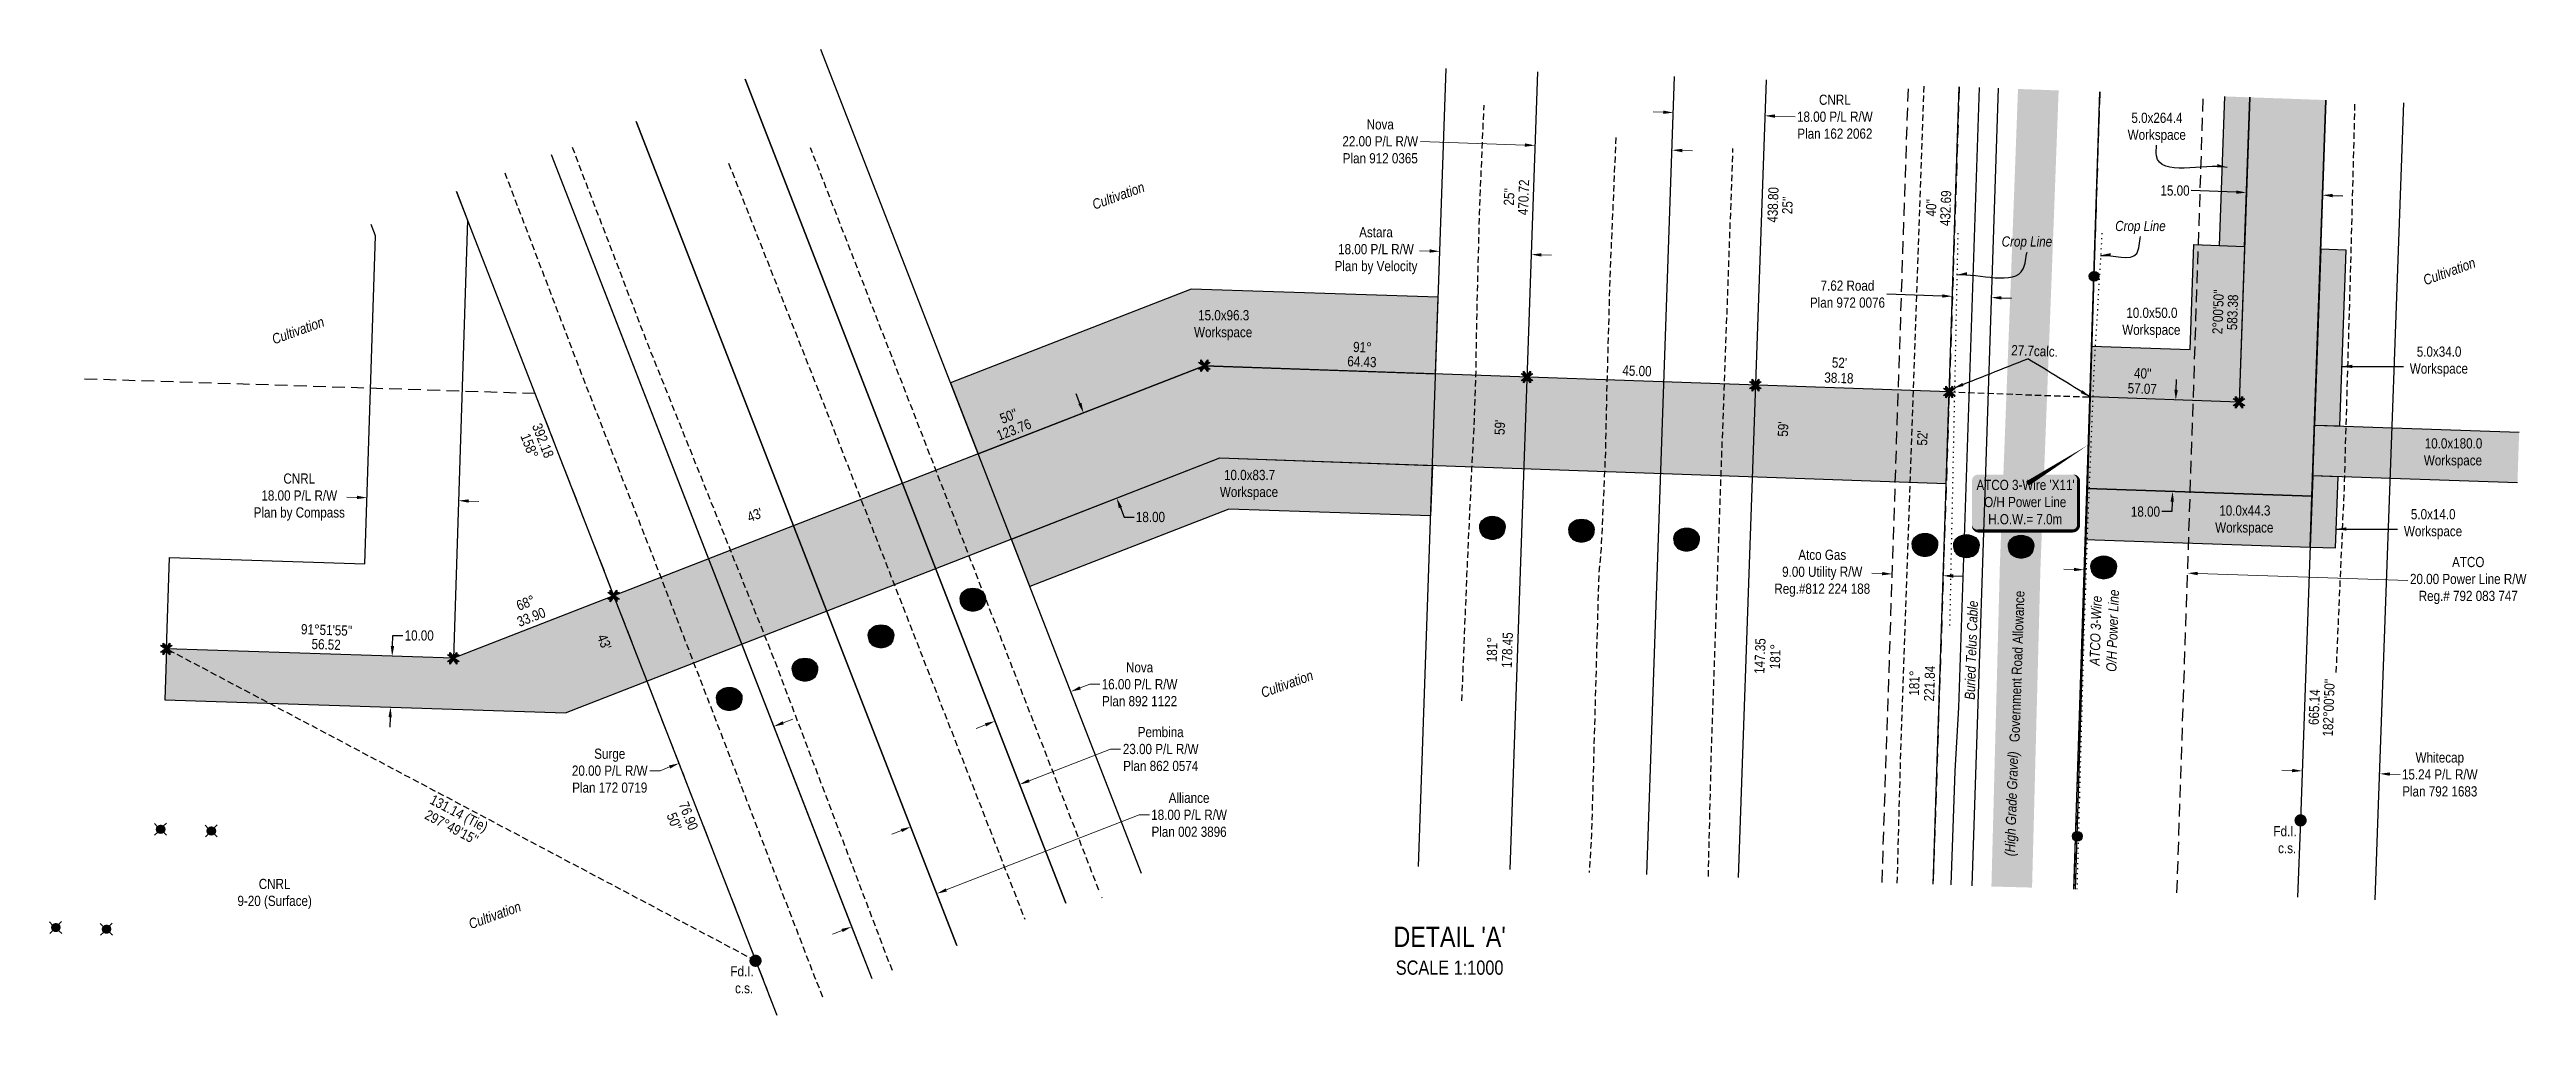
# Model space of a CAD drawing. Extents: x 348563 to 356787, y 6145683 to 6156014.
# Drawn here: x 348563 to 351000, y 6151903 to 6152853 of the extents above; entities that cross this region are included whole.
import ezdxf
from ezdxf.enums import TextEntityAlignment as Align

# ---------------------------------------------------------------- set-up
doc = ezdxf.new("R2010")
doc.units = 0
doc.header["$LTSCALE"] = 5
doc.header["$PDMODE"] = 34
doc.header["$PDSIZE"] = 0.03
for name, pattern in [('foc-ACCESSROAD', [3.75, 2.5, -1.25]), ('foc-FLOWLINE', [3.75, 2.5, -1.25]), ('foc-TIELINE', [1.875, 1.25, -0.625]), ('foc-TOPO', [1, 0.2, -0.8]), ('POWERLINE5', [7.8, 2.4, -0.6, 0.6, -0.6, 0.6, -0.6, 2.4]), ('UG_PIPE', [1.875, 1.25, -0.625])]:
    doc.linetypes.add(name, pattern=pattern)
doc.layers.get('Defpoints').update_dxf_attribs({"color": 9})
for name, color, linetype in [('AS-PIPE-UG', 44, 'UG_PIPE'), ('AS-POWER', 104, 'foc-POWER'), ('AS-POWER-EXISTING', 72, 'POWERLINE5'), ('AS-POWER-T', 104, 'Continuous'), ('AS-ROADS', 254, 'Continuous'), ('AS-TELEPHONE-T', 224, 'Continuous'), ('AS-TELUS', 224, 'foc-TEL'), ('C-RW', 13, 'Continuous'), ('C-WS', 13, 'foc-ACCESSROAD'), ('C-WS-S', 8, 'Continuous'), ('DETAIL-T', 7, 'Continuous'), ('F-EZE', 190, 'foc-FLOWLINE'), ('F-RW', 190, 'Continuous'), ('L-BD', 7, 'Continuous'), ('L-MON', 1, 'Continuous'), ('L-ROAD-T', 7, 'Continuous'), ('L-SEC', 7, 'Continuous'), ('L-TIE', 7, 'foc-TIELINE'), ('L-TITLEDB', 4, 'Continuous'), ('L-TITLEDB-T', 4, 'Continuous'), ('P-CROSSINGS', 250, 'Continuous'), ('P-PROPOSED', 10, 'Continuous'), ('P-PROPOSED-H', 21, 'Continuous'), ('P-TEMP-BLUE', 146, 'Continuous'), ('P-TEMP-BLUE-T', 146, 'Continuous'), ('P-TXT', 4, 'Continuous'), ('T-GENERAL', 48, 'foc-TOPO')]:
    doc.layers.add(name, color=color, linetype=linetype)
for name, color, linetype, lineweight in [('C-RW-T', 13, 'Continuous', 9), ('C-WS-T', 13, 'Continuous', 9), ('F-EZE-T', 190, 'Continuous', 9), ('F-RW-T', 190, 'Continuous', 9), ('T-TEXT', 48, 'Continuous', 18)]:
    doc.layers.add(name, color=color, linetype=linetype, lineweight=lineweight)
doc.layers.add('P-TEMP-BLUE-H', color=7, linetype='Continuous', true_color=0x99e6ff)
doc.styles.add('175L', font='ARIALN.TTF', dxfattribs={"height": 20})
doc.styles.add('80', font='ARIALN.TTF', dxfattribs={"height": 10})
doc.styles.add('80CG', font='ARIALN.TTF', dxfattribs={"height": 10})
doc.styles.add('80L', font='ARIALN.TTF', dxfattribs={"height": 10})
doc.styles.add('80LS', font='ARIALNI.TTF', dxfattribs={"height": 10})
doc.styles.add('Crossing', font='ARIALN.TTF', dxfattribs={"height": 10})
doc.styles.add('foc-LtypeFont', font='ARIALN.TTF', dxfattribs={"height": 7.35})
doc.linetypes.add('foc-POWER', pattern='A,6,-1,["P",foc-LtypeFont,S=0.2,R=0,X=-0.625,Y=-0.75],-1.24,4', length=12.24)
doc.linetypes.add('foc-POWER-NOLINE', pattern='A,0,-4,["P",foc-LtypeFont,S=0.2,R=0,X=-0.625,Y=-0.75],-8.24', length=12.24)
doc.linetypes.add('foc-TEL', pattern='A,2,-1,["T",foc-LtypeFont,S=0.2,R=0,X=-0.425,Y=-0.75],-1.24,8', length=12.24)
doc.dimstyles.new('Compass 5 000', dxfattribs={"dimscale": 5, "dimtxt": 9, "dimasz": 2, "dimexe": 0.2, "dimexo": 0.0625, "dimgap": 0.5, "dimtad": 0, "dimtih": 1, "dimtoh": 1, "dimzin": 0, "dimdsep": 46, "dimtxsty": '80CG', "dimcen": 0.1, "dimse1": 1, "dimse2": 1, "dimclrd": 256, "dimclrt": 256, "dimaunit": 1, "dimadec": 4, "dimazin": 0, "dimtfac": 0.06, "dimtofl": 0, "dimtmove": 0, "dimatfit": 1, "dimfxl": 0.2, "dimtolj": 1, "dimtzin": 0, "dimlwd": -1, "dimarcsym": 0})

msp = doc.modelspace()

# ---------------------------------------------------------------- texts
at = {"layer": 'AS-POWER', "insert": (350569.825, 6152240.71), "char_height": 9.99743, "attachment_point": 1, "rotation": 88.115307, "style": '80L'}
msp.add_mtext_dynamic_manual_height_columns('\\pi6.083;{\\fArial Narrow|b0|i1|c0|p34;ATCO 3-Wire \\P\\pi0.54551;O/H Power Line}', width=80.59312, gutter_width=49.95, heights=[0], dxfattribs=at)
at = {"layer": 'AS-TELEPHONE-T', "insert": (350447.258, 6152212.933), "char_height": 9.99741, "attachment_point": 1, "rotation": 88.119677, "style": '80L'}
msp.add_mtext_dynamic_manual_height_columns('\\pi0.32342;{\\fArial Narrow|b0|i1|c0|p34;Buried Telus Cable}', width=97.25889, gutter_width=49.999, heights=[0], dxfattribs=at)
at = {"layer": 'DETAIL-T', "color": 3, "insert": (349940.568, 6151966.1), "char_height": 19.97128, "width": 190.03582, "attachment_point": 5, "style": '80CG', "bg_fill": 3, "box_fill_scale": 1.15, "bg_fill_color": 256, "bg_fill_true_color": 256, "bg_fill_transparency": 0}
msp.add_mtext("DETAIL 'A'\\P{\\H0.7x;SCALE 1:1000}", dxfattribs=at)
at = {"layer": 'L-BD', "style": '80L'}
for s, height, rotation, p in [('470.72', 9.9974, 88.0099, (350013.273, 6152707.158)), ("25''", 9.9974, 88.0099, (349999.035, 6152707.653)), ('438.80', 9.9974, 88.0099, (350258.68, 6152699.77)), ("25''", 9.9974, 88.0099, (350272.918, 6152699.275)), ("40''", 9.9974, 88.122, (350414.34, 6152696.914)), ('432.69', 9.9974, 88.122, (350428.579, 6152696.447)), ("2°00'50''", 9.9974, 87.9866, (350696.631, 6152594.553)), ('583.38', 9.9974, 87.9866, (350710.868, 6152594.053)), ('64.43', 9.9974, 357.9866, (349854.289, 6152545.521)), ('91°', 9.9974, 357.9866, (349854.79, 6152559.758)), ("52'", 9.9974, 357.9866, (350324.121, 6152544.51)), ('27.7calc.', 9.9974, 357.9866, (350516.132, 6152556.273)), ('45.00', 9.9974, 357.9866, (350124.931, 6152536.507)), ('38.18', 9.9974, 357.9866, (350323.594, 6152529.523)), ("40''", 9.9974, 357.9866, (350622.569, 6152534.018)), ('57.07', 9.9974, 357.9866, (350622.042, 6152519.031)), ('392.18', 9.9974, 291.2692, (349048.549, 6152467.899)), ('123.76', 9.9974, 21.2692, (349511.848, 6152478.726)), ("50''", 9.9974, 21.2692, (349506.68, 6152492.002)), ("59'", 9.9974, 88.0099, (349989.907, 6152480.932)), ("59'", 9.9974, 88.0099, (350268.623, 6152479.28)), ("52'", 9.9974, 88.122, (350405.664, 6152470.455)), ('158°', 9.9974, 291.2692, (349035.273, 6152462.731)), ("43'", 9.9974, 21.2692, (349256.99, 6152394.806)), ('68°', 9.9974, 21.2692, (349031.519, 6152308.379)), ("91°51'55''", 9.9974, 358.1344, (348835.618, 6152281.665)), ('33.90', 9.9974, 21.2692, (349036.958, 6152294.404)), ('56.52', 9.9974, 358.1344, (348835.154, 6152267.426)), ("43'", 9.9974, 291.2692, (349108.904, 6152269.856)), ('181°', 9.9974, 88.0099, (349982.311, 6152262.319)), ('178.45', 9.9974, 88.0099, (349997.298, 6152261.798)), ('147.35', 9.9974, 88.0099, (350245.859, 6152255.974)), ('181°', 9.9974, 88.0099, (350260.846, 6152255.454)), ('181°', 9.9974, 88.122, (350397.76, 6152229.394)), ('221.84', 9.9974, 88.122, (350412.748, 6152228.902)), ("182°00'50''", 9.99743, 87.9866, (350805.488, 6152205.227)), ('665.14', 9.9974, 87.9866, (350791.251, 6152205.728)), ('131.14 (Tie)', 9.99743, 332.1074, (348965.303, 6152100.233)), ('76.90', 9.9974, 291.2692, (349191.702, 6152098.776)), ("297°49'15''", 9.99743, 332.1074, (348958.638, 6152087.641)), ("50''", 9.9974, 291.2692, (349177.727, 6152093.337))]:
    msp.add_text(s, height=height, rotation=rotation, dxfattribs=at).set_placement(p, align=Align.MIDDLE)
at = {"layer": 'L-MON', "char_height": 9.99484, "attachment_point": 1, "style": '80L'}
for insert in [(350750.076, 6152088.758), (349231.858, 6151950.963)]:
    msp.add_mtext_dynamic_manual_height_columns('\\pi1.0669;Fd.I.\\P\\pi5.6416;c.s.', width=22.03835, gutter_width=50, heights=[0], dxfattribs=dict(at, insert=insert))
at = {"layer": 'L-ROAD-T', "style": '80L'}
msp.add_text('Government Road Allowance', height=9.9948, rotation=88.113972, dxfattribs=at).set_placement((350498.771, 6152245.779), align=Align.MIDDLE_CENTER)
at = {"layer": 'P-TEMP-BLUE-T', "char_height": 9.99484, "attachment_point": 1, "style": '80L'}
for s, insert in [('\\pi4.2286;5.0x264.4\\P\\pi0.56063;Workspace', (350607.13, 6152790.384)), ('\\pi4.6138;10.0x50.0\\P\\pi0.56063;Workspace', (350601.774, 6152598.593)), ('\\pi4.6036;15.0x96.3\\P\\pi0.56063;Workspace', (349688.505, 6152596.202)), ('\\pi7.4125;5.0x34.0\\P\\pi0.56063;Workspace', (350884.742, 6152560.4)), ('\\pi1.4299;10.0x180.0\\P\\pi0.56063;Workspace', (350898.556, 6152470.161)), ('\\pi4.6036;10.0x83.7\\P\\pi0.56063;Workspace', (349713.966, 6152439.065)), ('\\pi4.6036;10.0x44.3\\P\\pi0.56063;Workspace', (350693.253, 6152404.112)), ('\\pi7.4125;5.0x14.0\\P\\pi0.56063;Workspace', (350878.965, 6152400.484))]:
    msp.add_mtext_dynamic_manual_height_columns(s, width=57.73597, gutter_width=50, heights=[0], dxfattribs=dict(at, insert=insert))
at = {"layer": 'T-TEXT', "style": '80LS'}
for s, height, rotation, p in [('Cultivation', 9.99496, 20, (349614.577, 6152708.789)), ('Cultivation', 9.99496, 20, (350924.087, 6152634.384)), ('Cultivation', 9.99496, 20, (348807.449, 6152576.276)), ('Cultivation', 9.99496, 20, (349780.503, 6152228.609)), ('(High Grade Gravel)', 9.9948, 88.113972, (350493.409, 6152110.698)), ('Cultivation', 9.99496, 20, (349001.037, 6152001.181))]:
    msp.add_text(s, height=height, rotation=rotation, dxfattribs=at).set_placement(p, align=Align.MIDDLE_CENTER)
at = {"layer": 'T-TEXT', "char_height": 9.9974, "width": 49.46657, "attachment_point": 2, "style": '80LS'}
for insert in [(350620.24, 6152683.997), (350508.565, 6152668.722)]:
    msp.add_mtext('Crop Line', dxfattribs=dict(at, insert=insert))

# ---------------------------------------------------------------- blocks, each defined once
blk = doc.blocks.new('fdia')
at = {"color": 255, "const_width": 1}
blk.add_lwpolyline([(-0.5, 0, 1), (0.5, 0, 1)], format="xyb", close=True, dxfattribs=at)
blk = doc.blocks.new('Fdiaa')
blk.add_blockref('fdia', (0, 0))
blk = doc.blocks.new('fdib')
at = {"color": 1, "const_width": 1.6}
blk.add_lwpolyline([(-0.4, 0, 1), (0.4, 0, 1)], format="xyb", close=True, dxfattribs=at)
at = {"color": 1}
blk.add_circle((0, 0), 0.8, dxfattribs=at)
blk = doc.blocks.new('Fdibb')
blk.add_blockref('fdib', (0, 0))
blk = doc.blocks.new('fdicc')
for name in ['Fdibb', 'Fdiaa']:
    blk.add_blockref(name, (0, 0))
blk = doc.blocks.new('FDI')
blk.add_blockref('fdicc', (0, 0))
blk = doc.blocks.new('WC2')
at = {"layer": 'L-MON'}
h = blk.add_hatch(color=255, dxfattribs=at)
h.dxf.hatch_style = 1
edge = h.paths.add_edge_path()
edge.add_arc((0, 0), 0.9, 0, 360)
at = {"layer": 'L-MON', "color": 14, "flags": 128}
for points in [[(-0.62, 0.5), (-1.23, 1.12)], [(0.52, 0.61), (1.13, 1.21)], [(-1.18, -1.18), (-0.56, -0.57)], [(1.16, -1.18), (0.56, -0.57)]]:
    blk.add_lwpolyline(points, dxfattribs=at)
at = {"layer": 'L-MON', "color": 14}
for radius in [0.8, 0.373]:
    blk.add_circle((0, 0), radius, dxfattribs=at)
blk = doc.blocks.new('POWERPOLE')
h = blk.add_hatch(color=255)
edge = h.paths.add_edge_path()
edge.add_arc((0, 0), 0.96, 0, 360)
at = {"linetype": 'Continuous'}
for p, q in [((0.68, -0.68), (-0.68, 0.68)), ((-0.68, -0.68), (0.68, 0.68))]:
    blk.add_line(p, q, dxfattribs=at)
blk.add_circle((0, 0), 0.96, dxfattribs=at)
blk = doc.blocks.new('TEMP')
h = blk.add_hatch(color=255)
h.dxf.hatch_style = 1
h.paths.add_polyline_path([(0, 0.25), (-0.67, 1.15), (-0.67, 0.67), (-1.15, 0.67), (-0.25, 0), (-1.15, -0.67), (-0.67, -0.67), (-0.67, -1.15), (0, -0.25), (0.67, -1.15), (0.67, -0.67), (1.15, -0.67), (0.25, 0), (1.15, 0.67), (0.67, 0.67), (0.67, 1.15)])
h.paths.add_polyline_path([(0.57, 0.85), (0.57, 0.57), (0.85, 0.57), (0.08, 0), (0.85, -0.57), (0.57, -0.57), (0.57, -0.85), (0, -0.08), (-0.57, -0.85), (-0.57, -0.57), (-0.85, -0.57), (-0.08, 0), (-0.85, 0.57), (-0.57, 0.57), (-0.57, 0.85), (0, 0.08)], flags=16)
h = blk.add_hatch(color=1)
h.dxf.hatch_style = 1
h.paths.add_polyline_path([(0, 0.08), (-0.57, 0.85), (-0.57, 0.57), (-0.85, 0.57), (-0.08, 0), (-0.85, -0.57), (-0.57, -0.57), (-0.57, -0.85), (0, -0.08), (0.57, -0.85), (0.57, -0.57), (0.85, -0.57), (0.08, 0), (0.85, 0.57), (0.57, 0.57), (0.57, 0.85)])
at = {"color": 1}
for p, q in [((-0.08, 0), (0.08, 0)), ((0, 0.08), (0, -0.08))]:
    blk.add_line(p, q, dxfattribs=at)
at = {"color": 255, "flags": 128}
blk.add_lwpolyline([(-0.25, 0), (-1.15, 0.67), (-0.67, 0.67), (-0.67, 1.15), (0, 0.25), (0.67, 1.15), (0.67, 0.67), (1.15, 0.67), (0.25, 0), (1.15, -0.67), (0.67, -0.67), (0.67, -1.15), (0, -0.25), (-0.67, -1.15), (-0.67, -0.67), (-1.15, -0.67)], close=True, dxfattribs=at)
at = {"color": 1, "flags": 128}
blk.add_lwpolyline([(-0.08, 0), (-0.85, 0.57), (-0.57, 0.57), (-0.57, 0.85), (0, 0.08), (0.57, 0.85), (0.57, 0.57), (0.85, 0.57), (0.08, 0), (0.85, -0.57), (0.57, -0.57), (0.57, -0.85), (0, -0.08), (-0.57, -0.85), (-0.57, -0.57), (-0.85, -0.57)], close=True, dxfattribs=at)
blk = doc.blocks.new('*D535')
at = {"layer": 'C-RW-T', "transparency": 16777216}
for p, q in [((348865.5, 6152412), (348855.5, 6152412.4)), ((348975.4, 6152408.4), (348985.4, 6152408.1))]:
    blk.add_line(p, q, dxfattribs=at)
for points in [[(348865.5, 6152413.7), (348865.4, 6152410.4), (348875.5, 6152411.7)], [(348975.4, 6152410.1), (348975.3, 6152406.8), (348965.4, 6152408.8)]]:
    blk.add_solid(points, dxfattribs=at)
at = {"layer": 'Defpoints', "color": 0, "transparency": 16777216}
for p in [(348875.5, 6152411.7), (348875.6, 6152415.4), (348965.5, 6152412.4)]:
    blk.add_point(p, dxfattribs=at)
at = {"layer": 'C-RW-T', "transparency": 16777216, "insert": (348808.7, 6152412.4), "char_height": 10, "attachment_point": 5, "style": '80CG'}
blk.add_mtext('\\A1;CNRL\\P18.00 P/L R/W\\PPlan by Compass', dxfattribs=at)
blk = doc.blocks.new('*D536')
at = {"layer": 'Defpoints', "color": 0, "transparency": 16777216}
for p in [(349182.4, 6152150.5), (349370.7, 6151942.4), (349277.5, 6151906.2)]:
    blk.add_point(p, dxfattribs=at)
at = {"layer": 'F-RW-T', "transparency": 16777216}
for p, q in [((349284.9, 6152190.4), (349294.2, 6152194)), ((349163.8, 6152143.2), (349153.8, 6152143.2)), ((349173.1, 6152146.9), (349163.8, 6152143.2))]:
    blk.add_line(p, q, dxfattribs=at)
for points in [[(349284.3, 6152191.9), (349285.5, 6152188.8), (349275.5, 6152186.7)], [(349172.5, 6152148.4), (349173.7, 6152145.3), (349182.4, 6152150.5)]]:
    blk.add_solid(points, dxfattribs=at)
at = {"layer": 'F-RW-T', "transparency": 16777216, "insert": (349114.2, 6152143.2), "char_height": 10, "attachment_point": 5, "style": '80CG'}
blk.add_mtext('\\A1;Surge\\P20.00 P/L R/W\\PPlan 172 0719', dxfattribs=at)
blk = doc.blocks.new('*D537')
at = {"layer": 'Defpoints', "color": 0, "transparency": 16777216}
for p in [(349408.1, 6152093.8), (349324.3, 6152061.2), (349436, 6152022.3)]:
    blk.add_point(p, dxfattribs=at)
at = {"layer": 'F-RW-T', "transparency": 16777216}
for p, q in [((349445.3, 6152025.9), (349635.2, 6152099.8)), ((349635.2, 6152099.8), (349645.2, 6152099.8)), ((349342.8, 6151986), (349333.5, 6151982.4))]:
    blk.add_line(p, q, dxfattribs=at)
for points in [[(349444.7, 6152027.5), (349445.9, 6152024.4), (349436, 6152022.3)], [(349342.2, 6151987.6), (349343.4, 6151984.5), (349352.1, 6151989.7)]]:
    blk.add_solid(points, dxfattribs=at)
at = {"layer": 'F-RW-T', "transparency": 16777216, "insert": (349684.2, 6152099.8), "char_height": 10, "attachment_point": 5, "style": '80CG'}
blk.add_mtext('\\A1;Alliance\\P18.00 P/L R/W\\PPlan 002 3896', dxfattribs=at)
blk = doc.blocks.new('*D538')
at = {"layer": 'Defpoints', "color": 0, "transparency": 16777216}
for p in [(349517.5, 6152129.7), (349518.7, 6152126.6), (349411.6, 6152084.9)]:
    blk.add_point(p, dxfattribs=at)
at = {"layer": 'F-RW-T', "transparency": 16777216}
for p, q in [((349526.8, 6152133.3), (349606.8, 6152164.5)), ((349606.8, 6152164.5), (349616.8, 6152164.5)), ((349401.1, 6152084.4), (349391.8, 6152080.8))]:
    blk.add_line(p, q, dxfattribs=at)
for points in [[(349526.2, 6152134.9), (349527.4, 6152131.8), (349517.5, 6152129.7)], [(349400.5, 6152085.9), (349401.7, 6152082.8), (349410.4, 6152088)]]:
    blk.add_solid(points, dxfattribs=at)
at = {"layer": 'F-RW-T', "transparency": 16777216, "insert": (349656.3, 6152164.5), "char_height": 10, "attachment_point": 5, "style": '80CG'}
blk.add_mtext('\\A1;Pembina\\P23.00 P/L R/W\\PPlan 862 0574', dxfattribs=at)
blk = doc.blocks.new('*D539')
at = {"layer": 'Defpoints', "color": 0, "transparency": 16777216}
for p in [(349567.8, 6152221), (349571.6, 6152211.1), (349497.1, 6152182.1)]:
    blk.add_point(p, dxfattribs=at)
at = {"layer": 'F-RW-T', "transparency": 16777216}
for p, q in [((349577.1, 6152224.6), (349586.4, 6152228.2)), ((349586.4, 6152228.2), (349596.4, 6152228.2)), ((349483.9, 6152188.3), (349474.6, 6152184.7))]:
    blk.add_line(p, q, dxfattribs=at)
for points in [[(349576.5, 6152226.2), (349577.7, 6152223.1), (349567.8, 6152221)], [(349483.3, 6152189.9), (349484.6, 6152186.8), (349493.3, 6152192)]]:
    blk.add_solid(points, dxfattribs=at)
at = {"layer": 'F-RW-T', "transparency": 16777216, "insert": (349635.5, 6152228.2), "char_height": 10, "attachment_point": 5, "style": '80CG'}
blk.add_mtext('\\A1;Nova\\P16.00 P/L R/W\\PPlan 892 1122', dxfattribs=at)
blk = doc.blocks.new('*D540')
at = {"layer": 'Defpoints', "color": 0, "transparency": 16777216}
for p in [(349930.9, 6152654), (349930.2, 6152634.4), (350020.1, 6152631.3)]:
    blk.add_point(p, dxfattribs=at)
at = {"layer": 'F-RW-T', "transparency": 16777216}
for p, q in [((349920.9, 6152654.3), (349910.9, 6152654.7)), ((350030.8, 6152650.5), (350040.8, 6152650.2))]:
    blk.add_line(p, q, dxfattribs=at)
for points in [[(349921, 6152656), (349920.8, 6152652.7), (349930.9, 6152654)], [(350030.9, 6152652.2), (350030.8, 6152648.9), (350020.8, 6152650.9)]]:
    blk.add_solid(points, dxfattribs=at)
at = {"layer": 'F-RW-T', "transparency": 16777216, "insert": (349868.1, 6152654.7), "char_height": 10, "attachment_point": 5, "style": '80CG'}
blk.add_mtext('\\A1;Astara\\P18.00 P/L R/W\\PPlan by Velocity', dxfattribs=at)
blk = doc.blocks.new('*D541')
at = {"layer": 'Defpoints', "color": 0, "transparency": 16777216}
for p in [(350026.1, 6152804.2), (350161, 6152799.5), (350024.6, 6152758.2)]:
    blk.add_point(p, dxfattribs=at)
at = {"layer": 'F-RW-T', "transparency": 16777216}
for p, q in [((350014.6, 6152758.6), (349911.9, 6152762.2)), ((350169.4, 6152753.2), (350179.4, 6152752.9))]:
    blk.add_line(p, q, dxfattribs=at)
for points in [[(350014.6, 6152760.3), (350014.5, 6152756.9), (350024.6, 6152758.2)], [(350169.5, 6152754.9), (350169.4, 6152751.5), (350159.4, 6152753.6)]]:
    blk.add_solid(points, dxfattribs=at)
at = {"layer": 'F-RW-T', "transparency": 16777216, "insert": (349872.3, 6152762.2), "char_height": 10, "attachment_point": 5, "style": '80CG'}
blk.add_mtext('\\A1;Nova\\P22.00 P/L R/W\\PPlan 912 0365', dxfattribs=at)
blk = doc.blocks.new('*D542')
at = {"layer": 'C-RW-T', "transparency": 16777216}
for p, q in [((350150.7, 6152790.9), (350140.7, 6152791.2)), ((350260.6, 6152787), (350280.5, 6152786.4))]:
    blk.add_line(p, q, dxfattribs=at)
for points in [[(350150.8, 6152792.5), (350150.7, 6152789.2), (350160.7, 6152790.5)], [(350260.7, 6152788.7), (350260.6, 6152785.4), (350250.6, 6152787.4)]]:
    blk.add_solid(points, dxfattribs=at)
at = {"layer": 'Defpoints', "color": 0, "transparency": 16777216}
for p in [(350162.1, 6152830.2), (350252, 6152827.1), (350250.6, 6152787.4)]:
    blk.add_point(p, dxfattribs=at)
at = {"layer": 'C-RW-T', "transparency": 16777216, "insert": (350319.6, 6152786.4), "char_height": 10, "attachment_point": 5, "style": '80CG'}
blk.add_mtext('\\A1;CNRL\\P18.00 P/L R/W\\PPlan 162 2062', dxfattribs=at)
blk = doc.blocks.new('*D543')
at = {"layer": 'Defpoints', "color": 0, "transparency": 16777216}
for p in [(350376.1, 6152336.7), (350375, 6152303.3), (350425.1, 6152301.6)]:
    blk.add_point(p, dxfattribs=at)
at = {"layer": 'F-EZE-T', "transparency": 16777216}
for p, q in [((350366.1, 6152337), (350356.1, 6152337.4)), ((350436.2, 6152334.7), (350446.2, 6152334.4))]:
    blk.add_line(p, q, dxfattribs=at)
for points in [[(350366.2, 6152338.7), (350366, 6152335.4), (350376.1, 6152336.7)], [(350436.3, 6152336.4), (350436.2, 6152333), (350426.2, 6152335)]]:
    blk.add_solid(points, dxfattribs=at)
at = {"layer": 'F-EZE-T', "transparency": 16777216, "insert": (350307.2, 6152337.4), "char_height": 10, "attachment_point": 5, "style": '80CG'}
blk.add_mtext('\\A1;Atco Gas\\P9.00 Utility R/W\\PReg.#812 224 188', dxfattribs=at)
blk = doc.blocks.new('*D544')
at = {"layer": 'Defpoints', "color": 0, "transparency": 16777216}
for p in [(350666.6, 6152337.5), (350559.8, 6152184.3), (350661.4, 6152180.9)]:
    blk.add_point(p, dxfattribs=at)
at = {"layer": 'F-RW-T', "transparency": 16777216}
for p, q in [((350554.9, 6152341.2), (350545, 6152341.5)), ((350676.6, 6152337.1), (350883.2, 6152330.3))]:
    blk.add_line(p, q, dxfattribs=at)
for points in [[(350555, 6152342.8), (350554.9, 6152339.5), (350564.9, 6152340.8)], [(350676.7, 6152338.8), (350676.6, 6152335.5), (350666.6, 6152337.5)]]:
    blk.add_solid(points, dxfattribs=at)
at = {"layer": 'F-RW-T', "transparency": 16777216, "insert": (350942.8, 6152330.3), "char_height": 10, "attachment_point": 5, "style": '80CG'}
blk.add_mtext('\\A1;ATCO\\P20.00 Power Line R/W\\PReg.# 792 083 747', dxfattribs=at)
blk = doc.blocks.new('*D545')
at = {"layer": 'Defpoints', "color": 0, "transparency": 16777216}
for p in [(350780.5, 6152169.4), (350856.7, 6152166.6), (350855.7, 6152140.2)]:
    blk.add_point(p, dxfattribs=at)
at = {"layer": 'F-RW-T', "transparency": 16777216}
for p, q in [((350769.5, 6152143.3), (350759.5, 6152143.7)), ((350865.7, 6152139.9), (350875.7, 6152139.5))]:
    blk.add_line(p, q, dxfattribs=at)
for points in [[(350769.6, 6152145), (350769.5, 6152141.7), (350779.5, 6152143)], [(350865.8, 6152141.5), (350865.6, 6152138.2), (350855.7, 6152140.2)]]:
    blk.add_solid(points, dxfattribs=at)
at = {"layer": 'F-RW-T', "transparency": 16777216, "insert": (350914.8, 6152139.5), "char_height": 10, "attachment_point": 5, "style": '80CG'}
blk.add_mtext('\\A1;Whitecap\\P15.24 P/L R/W\\PPlan 792 1683', dxfattribs=at)
blk = doc.blocks.new('*D546')
at = {"layer": 'Defpoints', "color": 0, "transparency": 16777216}
for p in [(348896.9, 6152255.9), (348900.1, 6152255.8), (348895.2, 6152206)]:
    blk.add_point(p, dxfattribs=at)
at = {"layer": 'P-TXT', "transparency": 16777216}
for p, q in [((348900.4, 6152265.8), (348900.7, 6152276.2)), ((348900.7, 6152276.2), (348910.7, 6152276.2)), ((348898.1, 6152195.9), (348897.8, 6152185.9))]:
    blk.add_line(p, q, dxfattribs=at)
for points in [[(348898.7, 6152265.9), (348902.1, 6152265.7), (348900.1, 6152255.8)], [(348896.5, 6152195.9), (348899.8, 6152195.8), (348898.5, 6152205.8)]]:
    blk.add_solid(points, dxfattribs=at)
at = {"layer": 'P-TXT', "transparency": 16777216, "insert": (348926.7, 6152276.2), "char_height": 10, "attachment_point": 5, "style": '80CG'}
blk.add_mtext('\\A1;10.00', dxfattribs=at)
blk = doc.blocks.new('*D547')
at = {"layer": 'Defpoints', "color": 0, "transparency": 16777216}
for p in [(349565, 6152489.2), (349597.7, 6152405.4), (349613, 6152411.3)]:
    blk.add_point(p, dxfattribs=at)
at = {"layer": 'P-TXT', "transparency": 16777216}
for p, q in [((349576.7, 6152504.5), (349573.1, 6152513.8)), ((349616.6, 6152402), (349620.2, 6152392.7)), ((349620.2, 6152392.7), (349630.2, 6152392.7))]:
    blk.add_line(p, q, dxfattribs=at)
for points in [[(349578.3, 6152505.1), (349575.2, 6152503.9), (349580.3, 6152495.2)], [(349618.2, 6152402.6), (349615.1, 6152401.4), (349613, 6152411.3)]]:
    blk.add_solid(points, dxfattribs=at)
at = {"layer": 'P-TXT', "transparency": 16777216, "insert": (349646.2, 6152392.7), "char_height": 10, "attachment_point": 5, "style": '80CG'}
blk.add_mtext('\\A1;18.00', dxfattribs=at)
blk = doc.blocks.new('*D548')
at = {"layer": 'Defpoints', "color": 0, "transparency": 16777216}
for p in [(350652.1, 6152508), (350649, 6152418), (350651.9, 6152417.9)]:
    blk.add_point(p, dxfattribs=at)
at = {"layer": 'P-TXT', "transparency": 16777216}
for p, q in [((350655.4, 6152517.9), (350655.8, 6152527.9)), ((350651.5, 6152408), (350651.2, 6152398)), ((350651.2, 6152398), (350641.2, 6152398))]:
    blk.add_line(p, q, dxfattribs=at)
for points in [[(350653.7, 6152517.9), (350657.1, 6152517.8), (350655, 6152507.9)], [(350649.9, 6152408), (350653.2, 6152407.9), (350651.9, 6152417.9)]]:
    blk.add_solid(points, dxfattribs=at)
at = {"layer": 'P-TXT', "transparency": 16777216, "insert": (350625.2, 6152398), "char_height": 10, "attachment_point": 5, "style": '80CG'}
blk.add_mtext('\\A1;18.00', dxfattribs=at)
blk = doc.blocks.new('*D549')
at = {"layer": 'Defpoints', "color": 0, "transparency": 16777216}
for p in [(350724.5, 6152711.9), (350724.7, 6152716), (350799.6, 6152713.3)]:
    blk.add_point(p, dxfattribs=at)
at = {"layer": 'P-TXT', "transparency": 16777216}
for p, q in [((350714.5, 6152712.3), (350670.3, 6152713.8)), ((350809.4, 6152708.9), (350819.4, 6152708.6))]:
    blk.add_line(p, q, dxfattribs=at)
for points in [[(350714.6, 6152713.9), (350714.5, 6152710.6), (350724.5, 6152711.9)], [(350809.5, 6152710.6), (350809.4, 6152707.2), (350799.4, 6152709.3)]]:
    blk.add_solid(points, dxfattribs=at)
at = {"layer": 'P-TXT', "transparency": 16777216, "insert": (350654.3, 6152713.8), "char_height": 10, "attachment_point": 5, "style": '80CG'}
blk.add_mtext('\\A1;15.00', dxfattribs=at)
blk = doc.blocks.new('*D550')
at = {"layer": 'Defpoints', "color": 0, "transparency": 16777216}
for p in [(350435.7, 6152622.9), (350435.2, 6152609.8), (350473.8, 6152621.6)]:
    blk.add_point(p, dxfattribs=at)
at = {"layer": 'L-TITLEDB-T', "transparency": 16777216}
for p, q in [((350425.2, 6152610.1), (350370.7, 6152611.9)), ((350483.4, 6152608.2), (350493.4, 6152607.9))]:
    blk.add_line(p, q, dxfattribs=at)
for points in [[(350425.3, 6152611.8), (350425.2, 6152608.5), (350435.2, 6152609.8)], [(350483.4, 6152609.9), (350483.3, 6152606.6), (350473.4, 6152608.6)]]:
    blk.add_solid(points, dxfattribs=at)
at = {"layer": 'L-TITLEDB-T', "transparency": 16777216, "insert": (350332, 6152611.9), "char_height": 10, "attachment_point": 5, "style": '80CG'}
blk.add_mtext('\\A1;7.62 Road\\PPlan 972 0076', dxfattribs=at)
blk = doc.blocks.new('xing2')
h = blk.add_hatch(color=50)
h.dxf.hatch_style = 1
edge = h.paths.add_edge_path()
edge.add_ellipse((0, 0), major_axis=(-12.5, 0), ratio=0.816297, start_angle=0, end_angle=360)
h = blk.add_hatch(color=250)
h.dxf.hatch_style = 1
edge = h.paths.add_edge_path()
edge.add_ellipse((0, -2), major_axis=(-12.5, 0), ratio=0.816297, start_angle=0, end_angle=180)
edge.add_line((12.5, -2), (12.5, 0))
edge.add_ellipse((0, 0), major_axis=(-12.5, 0), ratio=0.816297, start_angle=0, end_angle=180, ccw=False)
edge.add_line((-12.5, 0), (-12.5, -2))
at = {"color": 250}
blk.add_ellipse((0, 0), major_axis=(-12.5, 0), ratio=0.816297, dxfattribs=at)
blk.add_ellipse((0, -2), major_axis=(-12.5, 0), ratio=0.816297, start_param=0, end_param=3.141593, dxfattribs=at)
at = {"color": 250, "style": 'Crossing'}
blk.add_attdef('CROSSING', text='', height=9, dxfattribs=at).set_placement((0.1, 0), align=Align.MIDDLE_CENTER)
at = {"color": 250, "style": 'Crossing', "flags": 1}
for tag, p in [('DESCRIPTION', (0.1, -25.8)), ('OWNER', (0.1, -12.5)), ('LOCATION', (0.1, -39.3)), ('DWG_REF', (0.1, -52.8))]:
    blk.add_attdef(tag, text='', height=9, dxfattribs=at).set_placement(p, align=Align.MIDDLE_CENTER)
blk = doc.blocks.new('*U578')
h = blk.add_hatch(color=255)
edge = h.paths.add_edge_path()
edge.add_line((-46.5, -28.5), (46.5, -28.5))
edge.add_arc((46.5, -22.5), 6, 270, 360)
edge.add_line((52.5, -22.5), (52.5, 21))
edge.add_arc((46.5, 21), 6, 0, 90)
edge.add_line((46.5, 27), (-46.5, 27))
edge.add_arc((-46.5, 21), 6, 90, 180)
edge.add_line((-52.5, 21), (-52.5, -22.5))
edge.add_arc((-46.5, -22.5), 6, 180, 270)
at = {"color": 104, "flags": 128}
blk.add_lwpolyline([(-46.5, -28.5, 3, 3, 0), (46.5, -28.5, 3, 3, 0.414214), (52.5, -22.5, 3, 3, 0), (52.5, 21, 3, 0, 0.414214), (46.5, 27, 0, 0, 0), (-46.5, 27, 0, 0, 0.414214), (-52.5, 21, 0, 0, 0), (-52.5, -22.5, 0, 3, 0.414214)], format="xyseb", close=True, dxfattribs=at)
at = {"color": 104, "style": '80'}
blk.add_attdef('ENTER_TEXT_001', (-26.8, -4.9), '', height=10, dxfattribs=at)

# ---------------------------------------------------------------- dimensions: what is measured, and where the dimension line sits
at = {"layer": 'C-RW-T'}
dim = msp.add_linear_dim(base=(350250.642, 6152787.388), p1=(350162.1, 6152830.249), p2=(350252.023, 6152827.124), angle=358.009897, text='CNRL\\P18.00 P/L R/W\\PPlan 162 2062', dimstyle='Compass 5 000', dxfattribs=at)
dim.commit()
dim.dimension.update_dxf_attribs({"geometry": '*D542', "text_midpoint": (350319.569, 6152786.351), "dimtype": 161})
dim = msp.add_aligned_dim(p1=(348965.493, 6152412.444), p2=(348875.588, 6152415.373), distance=3.671, text='CNRL\\P18.00 P/L R/W\\PPlan by Compass', dimstyle='Compass 5 000', dxfattribs=at)
dim.commit()
dim.dimension.update_dxf_attribs({"geometry": '*D535', "text_midpoint": (348808.75, 6152412.354)})
at = {"layer": 'F-EZE-T'}
dim = msp.add_linear_dim(base=(350376.094, 6152336.696), p1=(350425.134, 6152301.593), p2=(350374.987, 6152303.253), angle=178.104168, text='Atco Gas\\P9.00 Utility R/W\\PReg.#812 224 188', dimstyle='Compass 5 000', dxfattribs=at)
dim.commit()
dim.dimension.update_dxf_attribs({"geometry": '*D543', "text_midpoint": (350307.165, 6152337.357), "dimtype": 161})
at = {"layer": 'F-RW-T'}
for base, p1, p2, angle, text, picture, middle in [((350024.552, 6152758.245), (350161.031, 6152799.485), (350026.147, 6152804.172), 178.009897, 'Nova\\P22.00 P/L R/W\\PPlan 912 0365', '*D541', (349872.349, 6152762.16)), ((349930.898, 6152653.991), (350020.14, 6152631.281), (349930.217, 6152634.406), 178.009897, 'Astara\\P18.00 P/L R/W\\PPlan by Velocity', '*D540', (349868.144, 6152654.686)), ((350666.632, 6152337.476), (350559.758, 6152184.256), (350661.449, 6152180.89), 358.104143, 'ATCO\\P20.00 Power Line R/W\\PReg.# 792 083 747', '*D544', (350942.82, 6152330.306)), ((349567.777, 6152220.976), (349497.102, 6152182.115), (349571.614, 6152211.12), 21.269223, 'Nova\\P16.00 P/L R/W\\PPlan 892 1122', '*D539', (349635.501, 6152228.231)), ((349517.503, 6152129.705), (349411.593, 6152084.925), (349518.704, 6152126.62), 21.269223, 'Pembina\\P23.00 P/L R/W\\PPlan 862 0574', '*D538', (349656.349, 6152164.469)), ((349182.407, 6152150.485), (349370.664, 6151942.428), (349277.526, 6151906.167), 201.272132, 'Surge\\P20.00 P/L R/W\\PPlan 172 0719', '*D536', (349114.23, 6152143.229)), ((349435.968, 6152022.305), (349324.307, 6152061.203), (349408.126, 6152093.831), 21.269223, 'Alliance\\P18.00 P/L R/W\\PPlan 002 3896', '*D537', (349684.242, 6152099.842))]:
    dim = msp.add_linear_dim(base=base, p1=p1, p2=p2, angle=angle, text=text, dimstyle='Compass 5 000', dxfattribs=at)
    dim.commit()
    dim.dimension.update_dxf_attribs({"geometry": picture, "text_midpoint": middle, "dimtype": 161})
dim = msp.add_aligned_dim(p1=(350780.47, 6152169.386), p2=(350856.662, 6152166.646), distance=-26.421, text='Whitecap\\P15.24 P/L R/W\\PPlan 792 1683', dimstyle='Compass 5 000', dxfattribs=at)
dim.commit()
dim.dimension.update_dxf_attribs({"geometry": '*D545', "text_midpoint": (350914.785, 6152139.523)})
at = {"layer": 'L-TITLEDB-T'}
dim = msp.add_linear_dim(base=(350435.24, 6152609.802), p1=(350473.803, 6152621.642), p2=(350435.67, 6152622.893), angle=178.121976, text='7.62 Road\\PPlan 972 0076', dimstyle='Compass 5 000', dxfattribs=at)
dim.commit()
dim.dimension.update_dxf_attribs({"geometry": '*D550', "text_midpoint": (350331.977, 6152611.918), "dimtype": 161})
at = {"layer": 'P-TXT'}
for base, p1, p2, angle, text, picture, middle in [((350724.514, 6152711.9), (350799.591, 6152713.318), (350724.657, 6152715.952), 177.986641, '15.00', '*D549', (350654.32, 6152713.807)), ((350651.887, 6152417.946), (350652.123, 6152507.97), (350648.961, 6152418.049), 267.986641, '18.00', '*D548', (350625.247, 6152397.958)), ((349612.986, 6152411.35), (349565.027, 6152489.235), (349597.666, 6152405.386), 291.269224, '18.00', '*D547', (349646.179, 6152392.712)), ((348900.079, 6152255.809), (348895.228, 6152205.953), (348896.855, 6152255.914), 88.134426, '10.00', '*D546', (348926.681, 6152276.189))]:
    dim = msp.add_linear_dim(base=base, p1=p1, p2=p2, angle=angle, text=text, dimstyle='Compass 5 000', dxfattribs=at)
    dim.commit()
    dim.dimension.update_dxf_attribs({"geometry": picture, "text_midpoint": middle, "dimtype": 161})

# ---------------------------------------------------------------- hatches: boundary and pattern name
at = {"layer": 'P-PROPOSED-H'}
h = msp.add_hatch(color=256, dxfattribs=at)
h.dxf.hatch_style = 1
h.paths.add_polyline_path([(350802.738, 6152802.82), (350727.805, 6152805.515), (350717.265, 6152505.68), (350570.798, 6152510.829), (350567.849, 6152420.9), (350789.038, 6152413.125)])
h = msp.add_hatch(color=256, dxfattribs=at)
h.dxf.hatch_style = 1
h.paths.add_polyline_path([(348678.016, 6152263.042), (348676.389, 6152213.081), (349070.654, 6152200.239), (349714.579, 6152450.896), (350429.206, 6152425.774), (350432.155, 6152515.703), (349699.214, 6152541.469), (348960.328, 6152253.846)])
at = {"layer": 'P-TEMP-BLUE-H'}
h = msp.add_hatch(color=256, dxfattribs=at)
h.dxf.hatch_style = 1
h.paths.add_polyline_path([(350727.805, 6152805.515), (350703.09, 6152806.404), (350697.794, 6152659.824), (350722.652, 6152658.926)])
h = msp.add_hatch(color=256, dxfattribs=at)
h.dxf.hatch_style = 1
h.paths.add_polyline_path([(350572.224, 6152560.65), (350669.055, 6152557.381), (350672.788, 6152660.728), (350722.652, 6152658.926), (350717.265, 6152505.68), (350570.798, 6152510.829)])
h = msp.add_hatch(color=256, dxfattribs=at)
h.dxf.hatch_style = 1
h.paths.add_polyline_path([(350797.82, 6152656.211), (350791.568, 6152483.143), (350816.576, 6152482.298), (350822.826, 6152655.308)])
h = msp.add_hatch(color=256, dxfattribs=at)
h.dxf.hatch_style = 1
h.paths.add_polyline_path([(349929.333, 6152608.952), (349686.328, 6152616.949), (349449.51, 6152524.798), (349476.733, 6152454.865), (349699.214, 6152541.469), (349926.71, 6152533.472)])
h = msp.add_hatch(color=256, dxfattribs=at)
h.dxf.hatch_style = 1
h.paths.add_polyline_path([(350991.2, 6152426.33), (350789.761, 6152433.13), (350791.568, 6152483.143), (350992.888, 6152476.347)])
h = msp.add_hatch(color=256, dxfattribs=at)
h.dxf.hatch_style = 1
h.paths.add_polyline_path([(349509.372, 6152371.016), (349714.579, 6152450.896), (349923.585, 6152443.549), (349921.865, 6152394.038), (349723.171, 6152400.576), (349527.507, 6152324.428)])
h = msp.add_hatch(color=256, dxfattribs=at)
h.dxf.hatch_style = 1
h.paths.add_polyline_path([(350812.24, 6152362.268), (350814.769, 6152432.286), (350789.761, 6152433.13), (350787.231, 6152363.112)])
h = msp.add_hatch(color=256, dxfattribs=at)
h.dxf.hatch_style = 1
h.paths.add_polyline_path([(350789.038, 6152413.125), (350567.849, 6152420.9), (350565.809, 6152370.586), (350787.231, 6152363.112)])

# ---------------------------------------------------------------- linework, layer by layer
at = {"layer": 'AS-PIPE-UG', "flags": 128}
for points in [[(349952.637, 6152211.947), (349957.642, 6152335.402), (349962.492, 6152440.742), (349964.942, 6152487.862), (349966.547, 6152537.237), (349967.312, 6152585.527), (349969.997, 6152691.442), (349974.422, 6152797.692)], [(350381.013, 6152032.686), (350381.204, 6152039.39), (350384.113, 6152147.792), (350407.438, 6152817.036)], [(350812.937, 6152239.887), (350820.892, 6152419.917), (350827.677, 6152654.912), (350831.431, 6152801.788)], [(349392.255, 6151946.617), (349384.022, 6151968.019), (349275.76, 6152253.555), (349151.523, 6152563.135), (349077.097, 6152757.191)], [(349595.46, 6152025.73), (349495.613, 6152282.842), (349409.726, 6152504.345), (349311.806, 6152755.89)], [(350104.087, 6152766.077), (350098.112, 6152626.697), (350094.872, 6152509.042), (350093.862, 6152457.837), (350089.592, 6152361.362), (350087.277, 6152337.592), (350080.132, 6152080.5), (350077.871, 6152043.22)], [(350195.126, 6152039.146), (350197.986, 6152155.955), (350208.692, 6152461.962), (350213.782, 6152599.782), (350219.372, 6152755.337)], [(349010.859, 6152731.406), (349086.215, 6152533.747), (349156.166, 6152354.854), (349241.459, 6152133.361), (349315.41, 6151941.231), (349324.009, 6151920.047)], [(349231.087, 6152740.803), (349334.07, 6152480.041), (349419.268, 6152261.893), (349522.487, 6151997.319)], [(349598.554, 6152017.774), (349598.227, 6152018.607)]]:
    msp.add_lwpolyline(points, dxfattribs=at)
at = {"layer": 'AS-POWER', "linetype": 'foc-POWER-NOLINE', "flags": 128}
msp.add_lwpolyline([(350556.251, 6152026.597), (350558.097, 6152078.762), (350574.692, 6152629.562), (350580.367, 6152810.817)], dxfattribs=at)
at = {"layer": 'AS-POWER-T', "flags": 128}
msp.add_lwpolyline([(350568.308, 6152463.259, 0, 4.997, 0), (350509.008, 6152425.534, 0, 0, 0)], format="xyseb", dxfattribs=at)
at = {"layer": 'AS-ROADS', "const_width": 39.99, "flags": 128}
msp.add_lwpolyline([(350493.638, 6152028.773), (350501.897, 6152343.347), (350513.087, 6152633.997), (350519.784, 6152812.996)], dxfattribs=at)
at = {"layer": 'AS-TELUS', "flags": 128}
msp.add_lwpolyline([(350434.013, 6152030.845), (350438.114, 6152142.634), (350441.483, 6152205.432), (350461.755, 6152815.082)], dxfattribs=at)
at = {"layer": 'C-RW', "flags": 128}
for points in [[(350134.684, 6152041.246), (350161.948, 6152825.864)], [(350251.867, 6152822.63), (350224.607, 6152038.121)], [(348963.43, 6152712.944), (348974.366, 6152684.85), (348960.328, 6152253.846), (348678.016, 6152263.042), (348680.944, 6152352.947), (348873.35, 6152346.68), (348883.861, 6152669.374), (348879.603, 6152680.313)]]:
    msp.add_lwpolyline(points, dxfattribs=at)
at = {"layer": 'C-WS', "flags": 128}
msp.add_lwpolyline([(349278.951, 6151902.505), (349040.847, 6152514.091), (348595.912, 6152528.498)], dxfattribs=at)
at = {"layer": 'F-EZE', "flags": 128}
for points in [[(350366.048, 6152033.206), (350392.012, 6152817.591)], [(350441.995, 6152815.793), (350416.277, 6152031.461)], [(350580.33, 6152810.818), (350554.526, 6152026.657)], [(350656.226, 6152023.123), (350682.179, 6152807.156)]]:
    msp.add_lwpolyline(points, dxfattribs=at)
at = {"layer": 'F-RW', "flags": 128}
for points in [[(349637.428, 6152042.069), (349616.133, 6152096.753), (349321.946, 6152852.502)], [(349247.434, 6152823.497), (349541.624, 6152067.739), (349562.917, 6152013.06)], [(349562.917, 6152013.06), (349541.624, 6152067.739), (349247.434, 6152823.497)], [(349909.878, 6152049.057), (349937.151, 6152833.948)], [(350027.07, 6152830.714), (349999.8, 6152045.933)], [(350027.07, 6152830.714), (349999.8, 6152045.933)], [(350134.684, 6152041.246), (350161.948, 6152825.864)], [(350802.738, 6152802.82), (350777.832, 6152094.342), (350774.949, 6152018.998)], [(350851.352, 6152016.343), (350853.965, 6152091.665), (350879.44, 6152800.062)], [(349455.808, 6151971.36), (349434.518, 6152026.031), (349140.323, 6152781.802)], [(349140.323, 6152781.802), (349434.518, 6152026.031), (349455.808, 6151971.36)], [(349056.503, 6152749.174), (349350.708, 6151993.381)], [(349056.569, 6152749.2), (349372.09, 6151938.766)], [(349257.567, 6151957.124), (348963.363, 6152712.918)], [(349350.811, 6151993.421), (349372.09, 6151938.766)], [(349278.951, 6151902.505), (349257.671, 6151957.165)]]:
    msp.add_lwpolyline(points, dxfattribs=at)
at = {"layer": 'L-SEC'}
for p, q in [((350480.124, 6152814.422), (350454.408, 6152030.136)), ((350554.575, 6152026.655), (350580.367, 6152810.817))]:
    msp.add_line(p, q, dxfattribs=at)
at = {"layer": 'L-TIE'}
for p, q in [((350432.155, 6152515.703), (350570.798, 6152510.829)), ((349257.632, 6151956.247), (348678.016, 6152263.042))]:
    msp.add_line(p, q, dxfattribs=at)
at = {"layer": 'L-TITLEDB', "flags": 128}
msp.add_lwpolyline([(350416.277, 6152031.461), (350441.995, 6152815.793)], dxfattribs=at)
at = {"layer": 'P-PROPOSED', "flags": 128}
msp.add_lwpolyline([(350727.805, 6152805.515), (350717.265, 6152505.68), (350570.798, 6152510.829), (350567.849, 6152420.9), (350789.038, 6152413.125), (350802.738, 6152802.82)], dxfattribs=at)
msp.add_lwpolyline([(348678.016, 6152263.042), (348676.389, 6152213.081), (349070.654, 6152200.239), (349714.579, 6152450.896), (350429.206, 6152425.774), (350432.155, 6152515.703), (349699.214, 6152541.469), (348960.328, 6152253.846)], close=True, dxfattribs=at)
at = {"layer": 'P-TEMP-BLUE', "flags": 128}
for points in [[(350703.09, 6152806.404), (350697.794, 6152659.824), (350722.652, 6152658.926), (350727.805, 6152805.515)], [(350991.2, 6152426.33), (350789.761, 6152433.13), (350791.568, 6152483.143), (350992.888, 6152476.347)]]:
    msp.add_lwpolyline(points, dxfattribs=at)
for points in [[(350572.224, 6152560.65), (350669.055, 6152557.381), (350672.788, 6152660.728), (350722.652, 6152658.926), (350717.265, 6152505.68), (350570.798, 6152510.829)], [(349929.333, 6152608.952), (349686.328, 6152616.949), (349449.51, 6152524.798), (349476.733, 6152454.865), (349699.214, 6152541.469), (349926.71, 6152533.472)], [(349509.372, 6152371.016), (349714.579, 6152450.896), (349923.585, 6152443.549), (349921.865, 6152394.038), (349723.171, 6152400.576), (349527.507, 6152324.428)], [(350812.24, 6152362.268), (350814.769, 6152432.286), (350789.761, 6152433.13), (350787.231, 6152363.112)], [(350789.038, 6152413.125), (350567.849, 6152420.9), (350565.809, 6152370.586), (350787.231, 6152363.112)]]:
    msp.add_lwpolyline(points, close=True, dxfattribs=at)
at = {"layer": 'P-TEMP-BLUE'}
msp.add_lwpolyline([(350797.82, 6152656.211), (350791.568, 6152483.143), (350816.576, 6152482.298), (350822.826, 6152655.308)], close=True, dxfattribs=at)
at = {"layer": 'T-GENERAL', "flags": 128}
for points in [[(350440.557, 6152671.812), (350432.477, 6152285.192)], [(350582.412, 6152671.877), (350574.482, 6152539.177), (350568.272, 6152384.727), (350564.537, 6152277.837), (350557.736, 6152026.546)]]:
    msp.add_lwpolyline(points, dxfattribs=at)

# ---------------------------------------------------------------- block references
at = {"layer": 'AS-POWER-EXISTING', "xscale": 4.998716849999971, "yscale": 4.998716849999971, "zscale": 4.998716849999971}
for p in [(350574.692, 6152629.562), (350558.097, 6152078.762)]:
    msp.add_blockref('POWERPOLE', p, dxfattribs=at)
at = {"layer": 'AS-POWER-T'}
ref = msp.add_blockref('*U578', (350506.958, 6152407.48), dxfattribs=dict(at, xscale=0.9994840965544196, yscale=0.9994840965544196, zscale=0.9994840965544196))
ref.add_attrib('ENTER_TEXT_001', "ATCO 3-Wire 'X11'", (350458.92, 6152419.314), dxfattribs={"layer": '0', "color": 104, "height": 9.99484, "style": '80'})
ref.add_attrib('ENTER_TEXT_002', 'O/H Power Line', (350466.508, 6152402.479), dxfattribs={"layer": '0', "color": 104, "height": 9.99484, "style": '80'})
ref.add_attrib('ENTER_TEXT_003', 'H.O.W.= 7.0m', (350470.456, 6152385.643), dxfattribs={"layer": '0', "color": 104, "height": 9.99484, "style": '80'})
at = {"layer": 'C-WS-S', "xscale": 4.998716849999971, "yscale": 4.998716849999971, "zscale": 4.998716849999971}
for p in [(348672.287, 6152085.592), (348722.235, 6152083.975), (348569.157, 6151988.931), (348619.105, 6151987.314)]:
    msp.add_blockref('WC2', p, dxfattribs=at)
at = {"layer": 'L-MON', "xscale": 4.998716849999971, "yscale": 4.998716849999971, "zscale": 4.998716849999971}
for name, p in [('TEMP', (349699.214, 6152541.469)), ('TEMP', (350016.631, 6152530.31)), ('TEMP', (350241.435, 6152522.408)), ('TEMP', (350432.155, 6152515.703)), ('TEMP', (350717.265, 6152505.68)), ('TEMP', (349117.909, 6152315.187)), ('TEMP', (348678.016, 6152263.042)), ('TEMP', (348960.328, 6152253.846)), ('FDI', (350777.832, 6152094.342))]:
    msp.add_blockref(name, p, dxfattribs=at)
at = {"layer": 'L-MON', "color": 2, "xscale": 4.998716849999971, "yscale": 4.998716849999971, "zscale": 4.998716849999971}
msp.add_blockref('FDI', (349257.632, 6151956.247), dxfattribs=at)
at = {"layer": 'P-CROSSINGS', "color": 3, "xscale": 0.99974337, "yscale": 0.99974337, "zscale": 0.99974337}
for p, values in [((349982.655, 6152383.214), {'CROSSING': 'X5'}), ((350070.267, 6152380.452), {'CROSSING': 'X6'}), ((350173.719, 6152371.655), {'CROSSING': 'X7'}), ((350408.199, 6152366.442), {'CROSSING': 'X8'}), ((350449.001, 6152365.21), {'CROSSING': 'X9'}), ((350502.797, 6152364.645), {'CROSSING': 'X10'}), ((350584.096, 6152344.291), {'CROSSING': 'X11'}), ((349471.4, 6152312.573), {'CROSSING': 'X4'}), ((349381.068, 6152276.492), {'CROSSING': 'X3'}), ((349306.247, 6152243.712), {'CROSSING': 'X2'}), ((349231.786, 6152214.999), {'CROSSING': 'X1'})]:
    msp.add_blockref('xing2', p, dxfattribs=at).add_auto_attribs(values)

msp.set_redraw_order([(e.dxf.handle, doc.entitydb.next_handle()) for e in msp.query("TEXT MTEXT ATTDEF DIMENSION ARC_DIMENSION")])  # texts and dimensions are drawn at this point

# ---------------------------------------------------------------- leaders
at = {"layer": 'L-BD', "path_type": 1}
for points in [[(350436.427, 6152519.438), (350509.404, 6152548.426)], [(350570.798, 6152510.829), (350509.404, 6152548.426)]]:
    msp.add_leader(points, dimstyle='Compass 5 000', override={"dimgap": 0.5, "dimtad": 0}, dxfattribs=at)
at = {"layer": 'P-TEMP-BLUE-T', "path_type": 1}
for points in [[(350705.682, 6152736.652), (350636.098, 6152748.07), (350635.925, 6152758.45)], [(350818.692, 6152540.859), (350878.93, 6152540.859)], [(350812.915, 6152380.943), (350873.153, 6152380.943)]]:
    msp.add_leader(points, dimstyle='Compass 5 000', override={"dimgap": 0.5, "dimtad": 0}, dxfattribs=at)
at = {"layer": 'T-TEXT', "path_type": 1}
for points in [[(350439.703, 6152630.987), (350504.901, 6152636.755), (350508.703, 6152653.377)], [(350581.11, 6152650.101), (350616.576, 6152652.03), (350620.378, 6152668.652)]]:
    msp.add_leader(points, dimstyle='Compass 5 000', override={"dimgap": 0.5, "dimtad": 0}, dxfattribs=at)

# ---------------------------------------------------------------- next in the draw order: texts
at = {"layer": 'C-WS-T', "insert": (348738.61, 6152036.86), "char_height": 9.9948, "attachment_point": 1, "style": '175L', "bg_fill": 3, "box_fill_scale": 1.1, "bg_fill_color": 256, "bg_fill_transparency": 0}
msp.add_mtext_dynamic_manual_height_columns('\\pi30.23;CNRL\\P\\pi9.3066;9-20 (Surface)', width=90.6425, gutter_width=99.974, heights=[0], dxfattribs=at)

doc.saveas('drawing.dxf')
